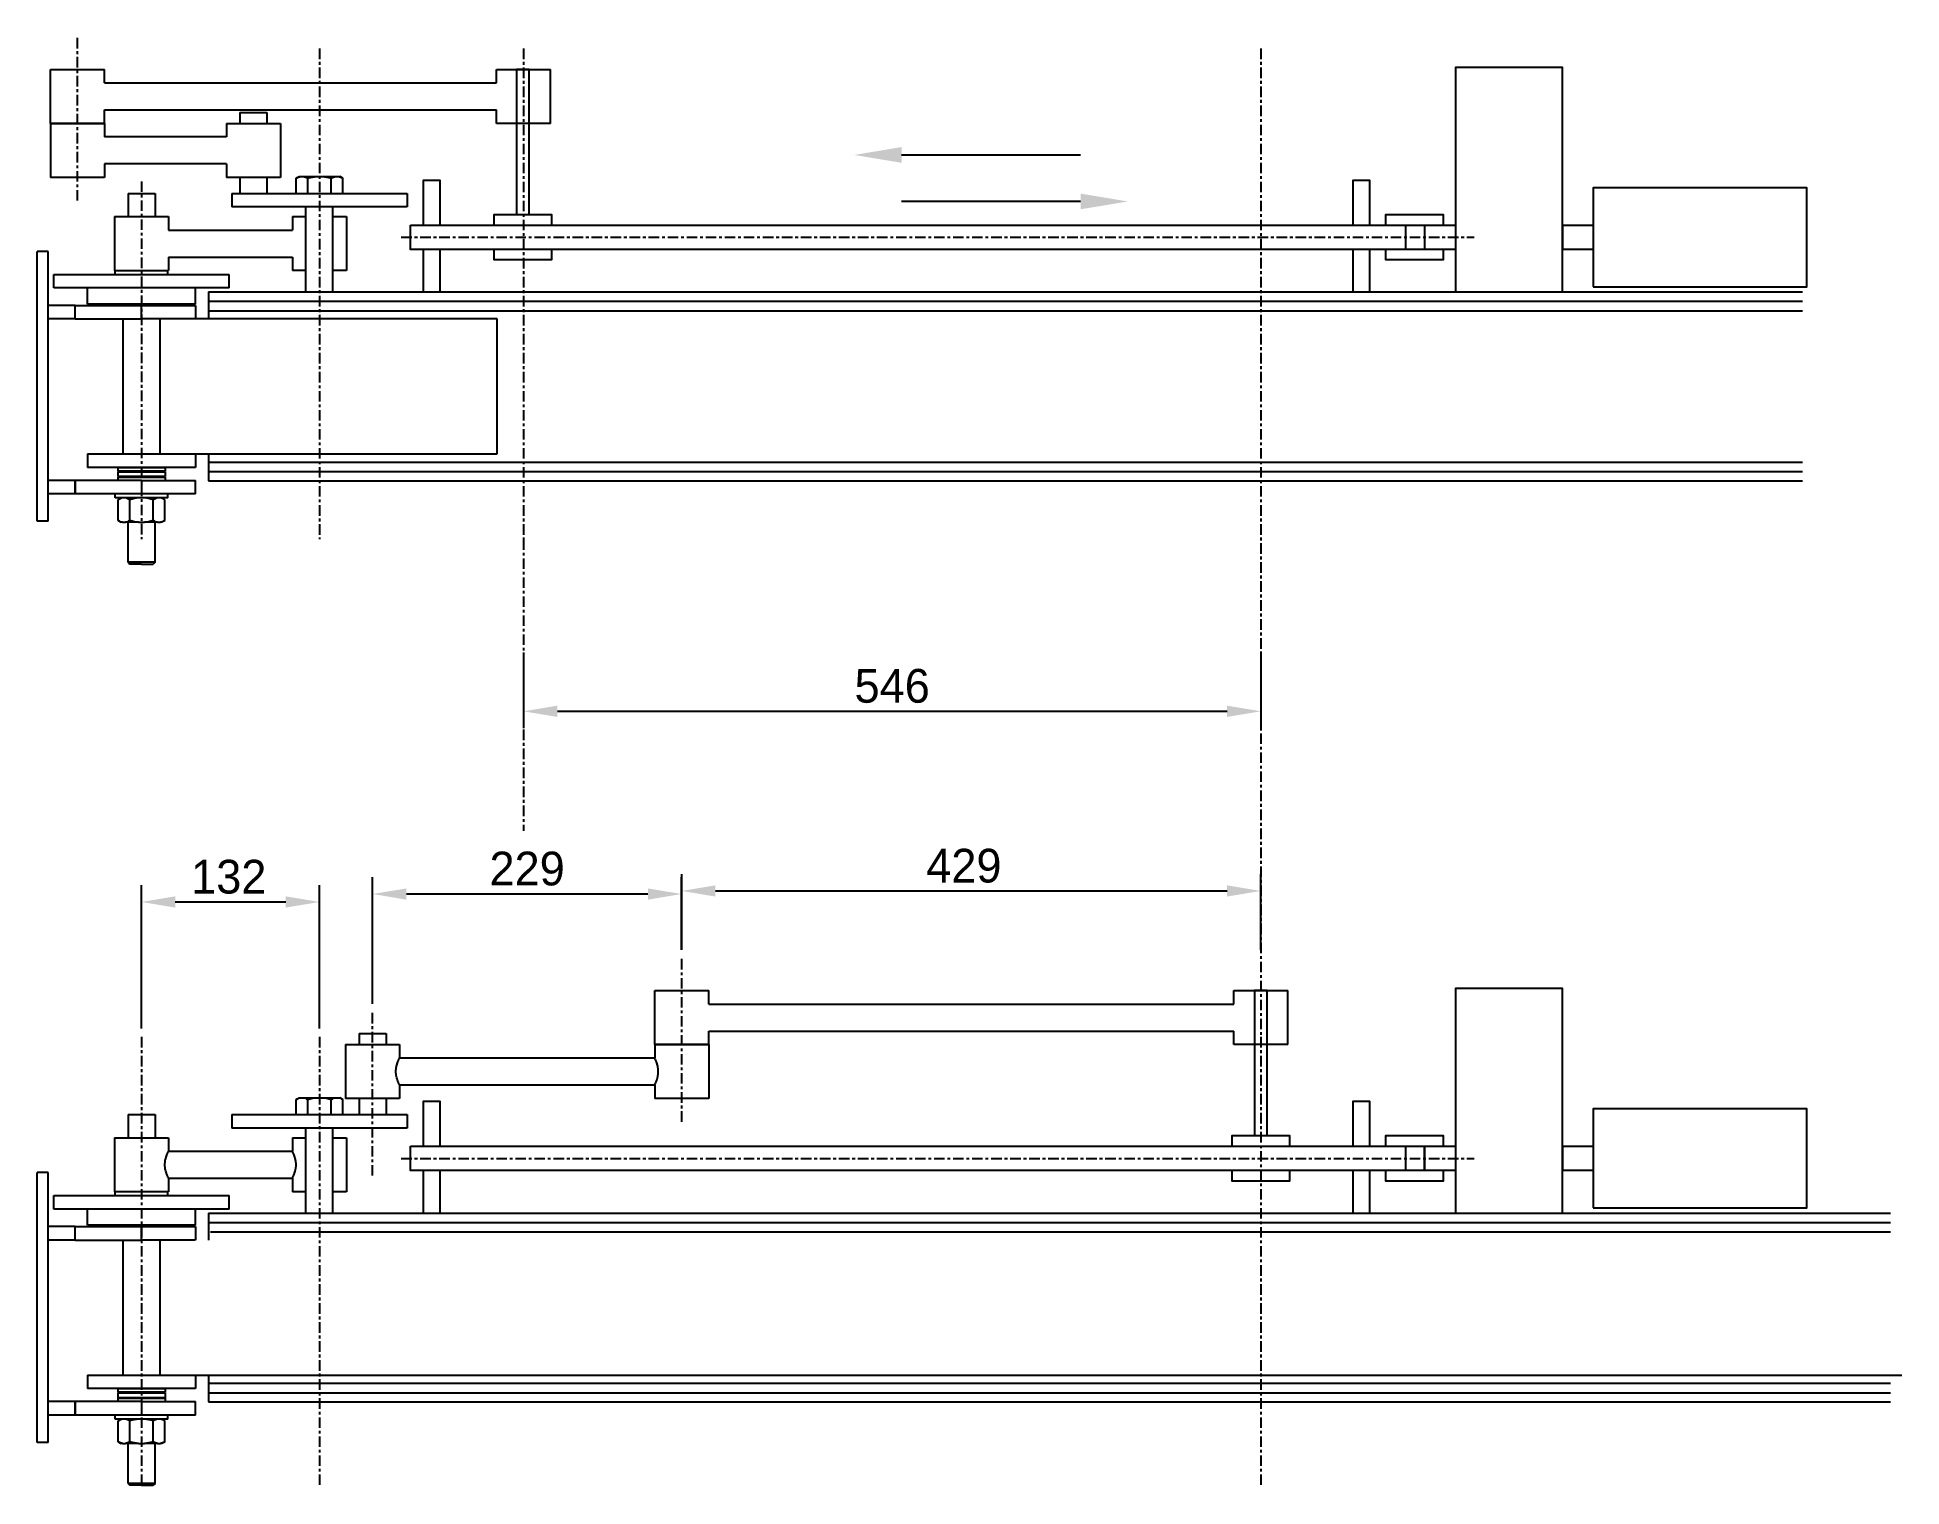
# Model space of a CAD drawing. Extents: x -588 to 793, y -3640 to 3.
# Drawn here: x -588 to 793, y -3640 to -2566 of the extents above; entities outside this region: 3.
import ezdxf

# ---------------------------------------------------------------- set-up
doc = ezdxf.new("R2010")
doc.units = 0
doc.header["$MEASUREMENT"] = 0
doc.linetypes.add('CENTER', pattern=[14.1, 7.8, -2.1, 2.1, -2.1])
doc.layers.get('0').update_dxf_attribs({"linetype": 'CONTINUOUS'})
doc.layers.get('DEFPOINTS').update_dxf_attribs({"linetype": 'CONTINUOUS'})
doc.layers.add('AXIS', color=1, linetype='CENTER')
doc.layers.add('DIMENSION', color=5, linetype='CONTINUOUS')
doc.dimstyles.new('ISO-25', dxfattribs={"dimtxt": 2.5, "dimasz": 2.5, "dimexe": 1.25, "dimexo": 0.625, "dimtad": 1, "dimdec": 4, "dimrnd": 1, "dimdsep": 46, "dimtxsty": 'Standard', "dimcen": 2.5, "dimadec": 0, "dimazin": 0, "dimtfac": 1, "dimtdec": 4, "dimtmove": 0, "dimatfit": 3, "dimfxl": 1, "dimtolj": 1, "dimtzin": 0, "dimarcsym": 0})

msp = doc.modelspace()

# ---------------------------------------------------------------- blocks, each defined once
blk = doc.blocks.new('*D18')
at = {"layer": 'DEFPOINTS', "color": 0}
for p in [(-228.1, -3015.2), (318.1, -3015.2), (318.1, -3065.2)]:
    blk.add_point(p, dxfattribs=at)
at = {"layer": 'DIMENSION', "color": 0, "lineweight": -2}
for p, q in [((-228.1, -3021.5), (-228.1, -3077.7)), ((318.1, -3021.5), (318.1, -3077.7)), ((-203.1, -3065.2), (293.1, -3065.2))]:
    blk.add_line(p, q, dxfattribs=at)
at = {"layer": 'DIMENSION', "color": 0}
for points in [[(-203.1, -3061), (-203.1, -3069.4), (-228.1, -3065.2)], [(293.1, -3069.4), (293.1, -3061), (318.1, -3065.2)]]:
    blk.add_solid(points, dxfattribs=at)
at = {"layer": 'DIMENSION', "color": 0, "insert": (45, -3046.5), "char_height": 25, "attachment_point": 5}
blk.add_mtext('\\A1;546', dxfattribs=at)
blk = doc.blocks.new('*D21')
at = {"layer": 'DEFPOINTS', "color": 0}
for p in [(318.099836, -3198.35204), (-110.964639, -3248.35204), (318.099836, -3248.35204)]:
    blk.add_point(p, dxfattribs=at)
at = {"layer": 'DIMENSION', "color": 0}
for p, q in [((-110.964639, -3242.10204), (-110.964639, -3185.85204)), ((318.099836, -3242.10204), (318.099836, -3185.85204)), ((-85.964639, -3198.35204), (293.099836, -3198.35204))]:
    blk.add_line(p, q, dxfattribs=at)
for points in [[(-85.964639, -3194.185374), (-85.964639, -3202.518707), (-110.964639, -3198.35204)], [(293.099836, -3202.518707), (293.099836, -3194.185374), (318.099836, -3198.35204)]]:
    blk.add_solid(points, dxfattribs=at)
at = {"layer": 'DIMENSION', "color": 0, "linetype": 'Continuous'}
blk.add_text('429', height=25, dxfattribs=at).set_placement((70.234265, -3192.10204))
blk = doc.blocks.new('*D27')
at = {"layer": 'DEFPOINTS', "color": 0}
for p in [(-379.370615, -3206.507684), (-511.22684, -3306.507684), (-379.370615, -3306.507684)]:
    blk.add_point(p, dxfattribs=at)
at = {"layer": 'DIMENSION', "color": 0}
for p, q in [((-511.22684, -3300.257684), (-511.22684, -3194.007684)), ((-379.370615, -3300.257684), (-379.370615, -3194.007684)), ((-486.22684, -3206.507684), (-404.370615, -3206.507684))]:
    blk.add_line(p, q, dxfattribs=at)
for points in [[(-486.22684, -3202.341018), (-486.22684, -3210.674351), (-511.22684, -3206.507684)], [(-404.370615, -3210.674351), (-404.370615, -3202.341018), (-379.370615, -3206.507684)]]:
    blk.add_solid(points, dxfattribs=at)
at = {"layer": 'DIMENSION', "color": 0, "linetype": 'Continuous'}
blk.add_text('132', height=25, dxfattribs=at).set_placement((-474.465394, -3200.257684))
blk = doc.blocks.new('*D30')
at = {"layer": 'DEFPOINTS', "color": 0}
for p in [(-111, -3200.6), (-111, -3248.4), (-340, -3288.4)]:
    blk.add_point(p, dxfattribs=at)
at = {"layer": 'DIMENSION', "color": 0, "lineweight": -2}
for p, q in [((-340, -3282.1), (-340, -3188.1)), ((-111, -3242.1), (-111, -3188.1)), ((-315, -3200.6), (-136, -3200.6))]:
    blk.add_line(p, q, dxfattribs=at)
at = {"layer": 'DIMENSION', "color": 0}
for points in [[(-315, -3196.5), (-315, -3204.8), (-340, -3200.6)], [(-136, -3204.8), (-136, -3196.5), (-111, -3200.6)]]:
    blk.add_solid(points, dxfattribs=at)
at = {"layer": 'DIMENSION', "color": 0, "insert": (-225.5, -3181.9), "char_height": 25, "attachment_point": 5}
blk.add_mtext('\\A1;229', dxfattribs=at)
blk = doc.blocks.new('*D1')
at = {"layer": 'DEFPOINTS', "color": 0}
blk.add_point((0, 0), dxfattribs=at)
blk.add_point((0, 0), dxfattribs=at)
blk.add_point((0, 0), dxfattribs=at)
at = {"layer": 'DIMENSION', "color": 0}
for p, q in [((-2.5, 0), (-5, 0)), ((0, 0.625), (0, 1.25)), ((0, 0.625), (0, 1.25)), ((0, 0), (0, 0)), ((2.5, 0), (7.5, 0))]:
    blk.add_line(p, q, dxfattribs=at)
for points in [[(-2.5, -0.416667), (-2.5, 0.416667), (0, 0)], [(2.5, 0.416667), (2.5, -0.416667), (0, 0)]]:
    blk.add_solid(points, dxfattribs=at)
at = {"layer": 'DIMENSION', "color": 0, "linetype": 'Continuous'}
blk.add_text('0', height=2.5, dxfattribs=at).set_placement((5.625, 0.625))
blk = doc.blocks.new('*D2')
at = {"layer": 'DEFPOINTS', "color": 0}
blk.add_point((0, 0), dxfattribs=at)
blk.add_point((0, 0), dxfattribs=at)
blk.add_point((0, 0), dxfattribs=at)
at = {"layer": 'DIMENSION', "color": 0}
for p, q in [((-2.5, 0), (-5, 0)), ((0, 0.625), (0, 1.25)), ((0, 0.625), (0, 1.25)), ((0, 0), (0, 0)), ((2.5, 0), (7.5, 0))]:
    blk.add_line(p, q, dxfattribs=at)
for points in [[(-2.5, -0.416667), (-2.5, 0.416667), (0, 0)], [(2.5, 0.416667), (2.5, -0.416667), (0, 0)]]:
    blk.add_solid(points, dxfattribs=at)
at = {"layer": 'DIMENSION', "color": 0, "linetype": 'Continuous'}
blk.add_text('0', height=2.5, dxfattribs=at).set_placement((5.625, 0.625))
blk = doc.blocks.new('*D3')
at = {"layer": 'DEFPOINTS', "color": 0}
blk.add_point((0, 0), dxfattribs=at)
blk.add_point((0, 0), dxfattribs=at)
blk.add_point((0, 0), dxfattribs=at)
at = {"layer": 'DIMENSION', "color": 0}
for p, q in [((-2.5, 0), (-5, 0)), ((0, 0.625), (0, 1.25)), ((0, 0.625), (0, 1.25)), ((0, 0), (0, 0)), ((2.5, 0), (7.5, 0))]:
    blk.add_line(p, q, dxfattribs=at)
for points in [[(-2.5, -0.416667), (-2.5, 0.416667), (0, 0)], [(2.5, 0.416667), (2.5, -0.416667), (0, 0)]]:
    blk.add_solid(points, dxfattribs=at)
at = {"layer": 'DIMENSION', "color": 0, "linetype": 'Continuous'}
blk.add_text('0', height=2.5, dxfattribs=at).set_placement((5.625, 0.625))

# ---------------------------------------------------------------- dimensions: what is measured, and where the dimension line sits
at = {"layer": 'DIMENSION'}
for picture in ['*D1', '*D2', '*D3']:
    dim = msp.add_linear_dim(base=(0, 0), p1=(0, 0), p2=(0, 0), dimstyle='ISO-25', dxfattribs=at)
    dim.commit()
    dim.dimension.update_dxf_attribs({"geometry": picture, "text_midpoint": (6.25, 1.875)})
for base, p1, p2, override, picture, middle in [((318.099836, -3065.208221), (-228.076229, -3015.208221), (318.099836, -3015.208221), {"dimscale": 10, "dimlfac": 1, "dimsah": 1, "dimtolj": 1}, '*D18', (45.011803, -3046.458221)), ((-379.370615, -3206.507684), (-511.22684, -3306.507684), (-379.370615, -3306.507684), {"dimscale": 10, "dimlfac": 1, "dimsah": 1, "dimtolj": 1}, '*D27', (-445.298727, -3187.757684)), ((-110.964639, -3200.616895), (-340.029114, -3288.35204), (-110.964639, -3248.35204), {"dimscale": 10, "dimsah": 1}, '*D30', (-225.496877, -3181.866895)), ((318.099836, -3198.35204), (-110.964639, -3248.35204), (318.099836, -3248.35204), {"dimscale": 10, "dimlfac": 1, "dimsah": 1, "dimtolj": 1}, '*D21', (103.567599, -3179.60204))]:
    dim = msp.add_linear_dim(base=base, p1=p1, p2=p2, dimstyle='ISO-25', override=override, dxfattribs=at)
    dim.commit()
    dim.dimension.update_dxf_attribs({"geometry": picture, "text_midpoint": middle})

# ---------------------------------------------------------------- linework, layer by layer
for p, q in [((-578.597419, -2589.425638), (-538.597419, -2589.425638)), ((-578.597419, -2629.425638), (-578.597419, -2589.425638)), ((-538.597419, -2599.425638), (-538.597419, -2589.425638)), ((-248.076229, -2589.425638), (-208.076229, -2589.425638)), ((-248.076229, -2599.426567), (-248.076229, -2589.425638)), ((-208.076229, -2629.425638), (-208.076229, -2589.425638)), ((-538.597419, -2599.425638), (-248.076229, -2599.425638)), ((-538.597419, -2629.425638), (-538.597419, -2619.425638)), ((-538.597419, -2619.425638), (-248.076229, -2619.425638)), ((-438.287532, -2621.390357), (-428.287532, -2621.390357)), ((-438.287532, -2621.390357), (-438.287532, -2629.425638)), ((-428.287532, -2621.390357), (-418.287532, -2621.390357)), ((-418.287532, -2621.390357), (-418.287532, -2629.425638)), ((-248.076229, -2629.425638), (-248.076229, -2619.425638)), ((-558.597419, -2629.425638), (-578.597419, -2629.425638)), ((-578.597419, -2629.425638), (-558.597419, -2629.425638)), ((-578.597419, -2629.425638), (-578.597419, -2669.425638)), ((-538.597419, -2629.425638), (-558.597419, -2629.425638)), ((-558.597419, -2629.425638), (-538.597419, -2629.425638)), ((-538.597419, -2629.425638), (-538.597419, -2639.425638)), ((-448.287532, -2629.425638), (-428.287532, -2629.425638)), ((-448.287532, -2629.425638), (-448.287532, -2639.425638)), ((-428.287532, -2629.425638), (-408.287532, -2629.425638)), ((-408.287532, -2629.425638), (-408.287532, -2669.425638)), ((-228.076229, -2629.425638), (-248.076229, -2629.425638)), ((-208.076229, -2629.425638), (-228.076229, -2629.425638)), ((-448.287532, -2639.425638), (-538.597419, -2639.425638)), ((-538.597419, -2659.425638), (-538.597419, -2669.425638)), ((-448.287532, -2659.425638), (-538.597419, -2659.425638)), ((-448.287532, -2659.425638), (-448.287532, -2669.425638)), ((-538.597419, -2669.425638), (-578.597419, -2669.425638)), ((-408.287532, -2669.425638), (-448.287532, -2669.425638)), ((-438.287532, -2669.425638), (-438.287532, -2681.390357)), ((-418.287532, -2669.425638), (-418.287532, -2681.390357)), ((-396.691123, -2681.390357), (-396.691123, -2670.143229)), ((-396.690654, -2670.143229), (-394.520613, -2668.890356)), ((-396.690654, -2670.143229), (-395.796773, -2669.669209)), ((-395.796773, -2669.669209), (-394.977189, -2669.315604)), ((-394.977189, -2669.315604), (-394.208953, -2669.062793)), ((-394.520613, -2668.890356), (-393.4242, -2668.890356)), ((-394.208953, -2669.062793), (-393.475767, -2668.898878)), ((-393.475767, -2668.898878), (-393.4242, -2668.890356)), ((-393.424166, -2668.890357), (-391.297826, -2668.890357)), ((-391.297855, -2668.890356), (-391.246152, -2668.898878)), ((-391.297855, -2668.890356), (-381.496973, -2668.890357)), ((-391.246152, -2668.898878), (-390.513197, -2669.062792)), ((-390.513197, -2669.062792), (-389.745474, -2669.315603)), ((-389.745474, -2669.315603), (-388.924978, -2669.669207)), ((-388.924978, -2669.669207), (-388.030634, -2670.143229)), ((-388.030869, -2681.390357), (-388.030869, -2670.143229)), ((-388.030634, -2670.143229), (-386.242422, -2669.669211)), ((-386.242422, -2669.669211), (-384.602342, -2669.315606)), ((-384.602342, -2669.315606), (-383.066385, -2669.062794)), ((-383.066385, -2669.062794), (-381.600242, -2668.898879)), ((-381.600242, -2668.898879), (-381.496973, -2668.890357)), ((-381.496968, -2668.890357), (-377.244262, -2668.890357)), ((-377.244257, -2668.890357), (-367.443374, -2668.890356)), ((-377.244257, -2668.890357), (-377.140987, -2668.898879)), ((-377.140987, -2668.898879), (-375.674847, -2669.062794)), ((-375.674847, -2669.062794), (-374.138887, -2669.315606)), ((-374.138887, -2669.315606), (-372.498808, -2669.669211)), ((-372.498808, -2669.669211), (-370.710596, -2670.143229)), ((-370.710596, -2670.143229), (-369.816251, -2669.669207)), ((-370.710361, -2681.390357), (-370.710361, -2670.143229)), ((-369.816251, -2669.669207), (-368.995755, -2669.315603)), ((-368.995755, -2669.315603), (-368.228034, -2669.062792)), ((-368.228034, -2669.062792), (-367.495077, -2668.898878)), ((-367.495077, -2668.898878), (-367.443374, -2668.890356)), ((-367.443404, -2668.890357), (-365.317064, -2668.890357)), ((-365.31703, -2668.890356), (-365.265462, -2668.898878)), ((-365.31703, -2668.890356), (-364.220617, -2668.890356)), ((-365.265462, -2668.898878), (-364.532278, -2669.062792)), ((-364.532278, -2669.062792), (-363.764041, -2669.315604)), ((-362.050576, -2670.143229), (-364.220617, -2668.890356)), ((-363.764041, -2669.315604), (-362.944457, -2669.669209)), ((-362.944457, -2669.669209), (-362.050576, -2670.143229)), ((-362.050107, -2681.390357), (-362.050107, -2670.143229)), ((-521.22684, -2681.390357), (-511.22684, -2681.390357)), ((-521.22684, -2681.390357), (-521.22684, -2698.556052)), ((-511.22684, -2681.390357), (-501.22684, -2681.390357)), ((-501.22684, -2681.390357), (-501.22684, -2698.556052)), ((-444.370615, -2681.390357), (-379.370615, -2681.390357)), ((-444.370615, -2681.390357), (-444.370615, -2691.390357)), ((-314.370615, -2691.390357), (-444.370615, -2691.390357)), ((-389.370615, -2754.390357), (-389.370615, -2691.390357)), ((-379.370615, -2681.390357), (-314.370615, -2681.390357)), ((-369.370615, -2754.390357), (-369.370615, -2691.390357)), ((-314.370615, -2681.390357), (-314.370615, -2691.390357)), ((-531.22684, -2698.556052), (-491.22684, -2698.556052)), ((-531.22684, -2698.556052), (-531.22684, -2738.556052)), ((-491.22684, -2698.556052), (-491.22684, -2708.556052)), ((-399.370615, -2698.556052), (-389.370615, -2698.556052)), ((-399.370615, -2698.556052), (-399.370615, -2708.556052)), ((-369.370615, -2698.556052), (-359.370615, -2698.556052)), ((-359.370615, -2698.556052), (-359.370615, -2738.556052)), ((425.325724, -2704.769202), (425.325724, -2722.866343)), ((439.452224, -2704.769202), (439.452224, -2722.866343)), ((541.574611, -2704.769202), (541.574611, -2722.866343)), ((-491.22684, -2708.556052), (-399.370615, -2708.556052)), ((-588.461061, -2924.390357), (-588.461061, -2724.390357)), ((-580.461061, -2724.390357), (-588.461061, -2724.390357)), ((-580.461061, -2924.390357), (-580.461061, -2724.390357)), ((-491.22684, -2728.556052), (-491.22684, -2738.556052)), ((-491.22684, -2728.556052), (-399.370615, -2728.556052)), ((-399.370615, -2728.556052), (-399.370615, -2738.556052)), ((-576.22684, -2741.390357), (-446.22684, -2741.390357)), ((-576.22684, -2751.390357), (-576.22684, -2741.390357)), ((-530.72684, -2738.556052), (-531.22684, -2738.556052)), ((-530.72684, -2738.390357), (-511.22684, -2738.390357)), ((-530.72684, -2741.390357), (-530.72684, -2738.390357)), ((-511.22684, -2738.390357), (-491.72684, -2738.390357)), ((-491.72684, -2741.390357), (-491.72684, -2738.390357)), ((-491.22684, -2738.556052), (-491.72684, -2738.556052)), ((-446.22684, -2751.390357), (-446.22684, -2741.390357)), ((-389.370615, -2738.556052), (-399.370615, -2738.556052)), ((-359.370615, -2738.556052), (-369.370615, -2738.556052)), ((-511.22684, -2751.390357), (-576.22684, -2751.390357)), ((-551.22684, -2763.390357), (-551.22684, -2751.390357)), ((-446.22684, -2751.390357), (-511.22684, -2751.390357)), ((-471.22684, -2763.390357), (-471.22684, -2751.390357)), ((-461.483308, -2754.390357), (-461.483308, -2761.290357)), ((-461.483308, -2754.390357), (719.645495, -2754.390357)), ((-461.483308, -2761.290357), (-461.483308, -2768.290357)), ((-461.483308, -2761.290357), (719.645495, -2761.290357)), ((-580.461061, -2774.390357), (-580.461061, -2764.390357)), ((-560.461061, -2764.390357), (-580.461061, -2764.390357)), ((-560.461061, -2774.390357), (-580.461061, -2774.390357)), ((-560.461061, -2774.390357), (-560.461061, -2764.390357)), ((-560.461061, -2764.390357), (-511.22684, -2764.390357)), ((-560.461061, -2774.390357), (-560.461061, -2764.390357)), ((-560.461061, -2774.390357), (-511.22684, -2774.390357)), ((-511.22684, -2763.390357), (-551.22684, -2763.390357)), ((-524.82684, -2874.390357), (-524.82684, -2774.390357)), ((-471.22684, -2763.390357), (-511.22684, -2763.390357)), ((-511.22684, -2774.390357), (-511.22684, -2764.390357)), ((-511.22684, -2764.390357), (-471.22684, -2764.390357)), ((-471.432398, -2774.390357), (-511.22684, -2774.390357)), ((-497.665135, -2774.390357), (-497.665135, -2874.390357)), ((-379.370615, -2774.390357), (-471.432398, -2774.390357)), ((-471.22684, -2764.390357), (-471.22684, -2774.390357)), ((-461.483308, -2768.290357), (-379.370615, -2768.290357)), ((-461.483308, -2768.290357), (-461.483308, -2774.390357)), ((-379.370615, -2768.290357), (719.645495, -2768.290357)), ((-247.665135, -2774.390357), (-379.370615, -2774.390357)), ((-247.665135, -2874.390357), (-247.665135, -2774.390357)), ((-551.22684, -2874.390357), (-511.22684, -2874.390357)), ((-551.22684, -2874.390357), (-551.22684, -2884.390357)), ((-471.22684, -2884.390357), (-551.22684, -2884.390357)), ((-511.22684, -2884.690357), (-528.72684, -2884.690357)), ((-528.72684, -2884.690357), (-528.72684, -2887.140357)), ((-511.22684, -2887.140357), (-528.72684, -2887.140357)), ((-527.22684, -2887.140357), (-527.22684, -2887.590357)), ((-511.22684, -2874.390357), (-471.431216, -2874.390357)), ((-493.72684, -2884.690357), (-511.22684, -2884.690357)), ((-493.72684, -2887.140357), (-511.22684, -2887.140357)), ((-495.22684, -2887.140357), (-495.22684, -2887.590357)), ((-493.72684, -2884.690357), (-493.72684, -2887.140357)), ((-471.431216, -2874.390357), (-247.665135, -2874.390357)), ((-471.22684, -2874.390357), (-471.22684, -2884.390357)), ((-461.483308, -2874.390357), (-461.483308, -2880.490357)), ((-461.483308, -2880.490357), (-461.483308, -2887.490357)), ((-461.483308, -2880.490357), (719.645495, -2880.490357)), ((-580.461061, -2904.090357), (-580.461061, -2894.090357)), ((-560.461061, -2894.090357), (-580.461061, -2894.090357)), ((-560.461061, -2894.090357), (-560.461061, -2904.090357)), ((-511.22684, -2894.090357), (-560.461061, -2894.090357)), ((-560.461061, -2904.090357), (-560.461061, -2894.090357)), ((-528.72684, -2887.590357), (-493.72684, -2887.590357)), ((-528.72684, -2887.590357), (-528.72684, -2891.190357)), ((-511.22684, -2891.190357), (-528.72684, -2891.190357)), ((-528.72684, -2891.640357), (-493.72684, -2891.640357)), ((-528.72684, -2891.640357), (-528.72684, -2894.090357)), ((-527.22684, -2891.190357), (-527.22684, -2891.640357)), ((-493.72684, -2891.190357), (-511.22684, -2891.190357)), ((-511.22684, -2894.090357), (-511.22684, -2904.090357)), ((-511.22684, -2894.090357), (-471.22684, -2894.090357)), ((-495.22684, -2891.190357), (-495.22684, -2891.640357)), ((-493.72684, -2887.590357), (-493.72684, -2891.190357)), ((-493.72684, -2891.640357), (-493.72684, -2894.090357)), ((-471.22684, -2904.090357), (-471.22684, -2894.090357)), ((-461.483308, -2887.490357), (-461.483308, -2894.390357)), ((-461.483308, -2887.490357), (719.645495, -2887.490357)), ((-461.483308, -2894.390357), (719.645495, -2894.390357)), ((-560.461061, -2904.090357), (-580.461061, -2904.090357)), ((-511.22684, -2904.090357), (-560.461061, -2904.090357)), ((-530.72684, -2907.090357), (-530.72684, -2904.090357)), ((-511.22684, -2907.090357), (-530.72684, -2907.090357)), ((-528.547348, -2908.343229), (-526.37684, -2907.090357)), ((-527.653104, -2907.869195), (-528.547348, -2908.343229)), ((-528.547348, -2923.837484), (-528.547348, -2908.343229)), ((-526.833007, -2907.515583), (-527.653104, -2907.869195)), ((-526.06504, -2907.262769), (-526.833007, -2907.515583)), ((-525.331916, -2907.098878), (-526.06504, -2907.262769)), ((-525.280265, -2907.090357), (-525.331916, -2907.098878)), ((-523.102541, -2907.098876), (-523.154177, -2907.090357)), ((-522.369431, -2907.262761), (-523.102541, -2907.098876)), ((-521.601482, -2907.515565), (-522.369431, -2907.262761)), ((-520.781406, -2907.869162), (-521.601482, -2907.515565)), ((-519.887231, -2908.343156), (-520.781406, -2907.869162)), ((-519.887097, -2908.343233), (-519.887231, -2908.343156)), ((-518.098809, -2907.869243), (-519.887106, -2908.343233)), ((-519.887097, -2923.837481), (-519.887097, -2908.343233)), ((-516.458633, -2907.515625), (-518.098809, -2907.869243)), ((-514.922715, -2907.262803), (-516.458633, -2907.515625)), ((-513.456489, -2907.098883), (-514.922715, -2907.262803)), ((-513.353214, -2907.090359), (-513.456489, -2907.098883)), ((-471.22684, -2904.090357), (-511.22684, -2904.090357)), ((-491.72684, -2907.090357), (-511.22684, -2907.090357)), ((-508.997193, -2907.098883), (-509.100466, -2907.090359)), ((-507.530963, -2907.262804), (-508.997193, -2907.098883)), ((-505.995047, -2907.515625), (-507.530963, -2907.262804)), ((-504.354871, -2907.869243), (-505.995047, -2907.515625)), ((-502.566574, -2908.343233), (-504.354871, -2907.869243)), ((-502.566448, -2908.343155), (-502.566583, -2908.343233)), ((-502.566583, -2923.837481), (-502.566583, -2908.343233)), ((-501.672274, -2907.869162), (-502.566448, -2908.343155)), ((-500.852198, -2907.515565), (-501.672274, -2907.869162)), ((-500.084248, -2907.26276), (-500.852198, -2907.515565)), ((-499.35114, -2907.098876), (-500.084248, -2907.26276)), ((-499.299503, -2907.090357), (-499.35114, -2907.098876)), ((-497.121764, -2907.098878), (-497.173415, -2907.090357)), ((-496.388639, -2907.262769), (-497.121764, -2907.098878)), ((-495.620673, -2907.515583), (-496.388639, -2907.262769)), ((-493.906332, -2908.343229), (-496.07684, -2907.090357)), ((-494.800576, -2907.869195), (-495.620673, -2907.515583)), ((-493.906332, -2908.343229), (-494.800576, -2907.869195)), ((-493.906332, -2923.837484), (-493.906332, -2908.343229)), ((-491.72684, -2907.090357), (-491.72684, -2904.090357)), ((-580.461061, -2924.390357), (-588.461061, -2924.390357)), ((-527.653104, -2924.311519), (-528.547348, -2923.837484)), ((-528.547348, -2923.837484), (-526.37684, -2925.090357)), ((-526.833007, -2924.665131), (-527.653104, -2924.311519)), ((-526.06504, -2924.917945), (-526.833007, -2924.665131)), ((-525.280334, -2925.090357), (-526.37684, -2925.090357)), ((-525.331916, -2925.081835), (-526.06504, -2924.917945)), ((-525.280265, -2925.090357), (-525.331916, -2925.081835)), ((-525.280265, -2925.090357), (-523.154177, -2925.090357)), ((-513.353219, -2925.090357), (-523.154235, -2925.090357)), ((-523.102541, -2925.081838), (-523.154177, -2925.090357)), ((-522.369431, -2924.917953), (-523.102541, -2925.081838)), ((-521.601482, -2924.665148), (-522.369431, -2924.917953)), ((-520.781406, -2924.311552), (-521.601482, -2924.665148)), ((-521.22684, -2954.737357), (-521.22684, -2925.090357)), ((-519.887231, -2923.837558), (-520.781406, -2924.311552)), ((-519.887097, -2923.837481), (-519.887231, -2923.837558)), ((-518.098809, -2924.31147), (-519.887106, -2923.837481)), ((-516.458633, -2924.665089), (-518.098809, -2924.31147)), ((-514.922715, -2924.91791), (-516.458633, -2924.665089)), ((-513.456489, -2925.081831), (-514.922715, -2924.91791)), ((-513.353214, -2925.090355), (-513.456489, -2925.081831)), ((-513.353214, -2925.090357), (-509.100466, -2925.090357)), ((-508.997193, -2925.081831), (-509.100466, -2925.090355)), ((-499.299445, -2925.090357), (-509.100461, -2925.090357)), ((-507.530963, -2924.91791), (-508.997193, -2925.081831)), ((-505.995047, -2924.665089), (-507.530963, -2924.91791)), ((-504.354871, -2924.31147), (-505.995047, -2924.665089)), ((-502.566574, -2923.837481), (-504.354871, -2924.31147)), ((-502.566448, -2923.837559), (-502.566583, -2923.837481)), ((-501.672274, -2924.311552), (-502.566448, -2923.837559)), ((-500.852198, -2924.665148), (-501.672274, -2924.311552)), ((-501.22684, -2954.737357), (-501.22684, -2925.090357)), ((-500.084248, -2924.917953), (-500.852198, -2924.665148)), ((-499.35114, -2925.081838), (-500.084248, -2924.917953)), ((-499.299503, -2925.090357), (-499.35114, -2925.081838)), ((-499.299503, -2925.090357), (-497.173415, -2925.090357)), ((-497.121764, -2925.081836), (-497.173415, -2925.090357)), ((-496.07684, -2925.090357), (-497.173346, -2925.090357)), ((-496.388639, -2924.917945), (-497.121764, -2925.081836)), ((-495.620673, -2924.665131), (-496.388639, -2924.917945)), ((-493.906332, -2923.837484), (-496.07684, -2925.090357)), ((-494.800576, -2924.311519), (-495.620673, -2924.665131)), ((-493.906332, -2923.837484), (-494.800576, -2924.311519)), ((-511.22684, -2954.737357), (-521.22684, -2954.737357)), ((-521.22684, -2954.737357), (-519.87384, -2956.090357)), ((-511.22684, -2956.090357), (-519.87384, -2956.090357)), ((-501.22684, -2954.737357), (-511.22684, -2954.737357)), ((-511.22684, -2956.090357), (-502.57984, -2956.090357)), ((-501.22684, -2954.737357), (-502.57984, -2956.090357)), ((-130.964639, -3312.159479), (-130.964639, -3272.159479)), ((-130.964639, -3272.159479), (-90.964639, -3272.159479)), ((-90.964639, -3282.159479), (-90.964639, -3272.159479)), ((298.099836, -3282.159983), (298.099836, -3272.159479)), ((298.099836, -3272.159479), (338.099836, -3272.159479)), ((338.099836, -3312.159479), (338.099836, -3272.159479)), ((-90.964639, -3282.159479), (298.099836, -3282.159479)), ((298.099836, -3282.209138), (298.099836, -3282.207632)), ((-360.029114, -3312.159479), (-360.029114, -3352.159479)), ((-360.029114, -3312.159479), (-320.029114, -3312.159479)), ((-350.029114, -3304.124197), (-350.029114, -3312.159479)), ((-350.029114, -3304.124197), (-340.029114, -3304.124197)), ((-340.029114, -3304.124197), (-330.029114, -3304.124197)), ((-330.029114, -3304.124197), (-330.029114, -3312.159479)), ((-320.029114, -3312.159479), (-320.029114, -3322.159479)), ((-110.964639, -3312.159479), (-130.964639, -3312.159479)), ((-130.964639, -3312.159479), (-130.964639, -3322.159479)), ((-130.964639, -3312.159479), (-90.964639, -3312.159479)), ((-90.964639, -3312.159479), (-110.964639, -3312.159479)), ((-90.964639, -3302.159479), (298.099836, -3302.159479)), ((-90.964639, -3312.159479), (-90.964639, -3302.159479)), ((-90.964639, -3312.159479), (-90.964639, -3352.159479)), ((298.099836, -3301.968838), (298.099836, -3301.967332)), ((298.099836, -3312.159479), (298.099836, -3302.159479)), ((318.099836, -3312.159479), (298.099836, -3312.159479)), ((338.099836, -3312.159479), (318.099836, -3312.159479)), ((-322.598861, -3330.208576), (-322.467042, -3329.256632)), ((-322.467042, -3329.256632), (-322.390663, -3328.825793)), ((-322.390663, -3328.825793), (-322.290777, -3328.332645)), ((-322.290777, -3328.332645), (-322.078547, -3327.445511)), ((-322.078547, -3327.445511), (-322.062671, -3327.385376)), ((-322.062671, -3327.385376), (-321.856814, -3326.661081)), ((-321.856814, -3326.661081), (-321.839392, -3326.603777)), ((-321.839392, -3326.603777), (-321.583369, -3325.815548)), ((-321.583369, -3325.815548), (-321.551554, -3325.723622)), ((-321.551554, -3325.723622), (-321.320822, -3325.088414)), ((-321.320822, -3325.088414), (-321.061928, -3324.429377)), ((-321.061928, -3324.429377), (-320.890357, -3324.017408)), ((-320.890357, -3324.017408), (-320.816285, -3323.844784)), ((-320.816285, -3323.844784), (-320.592573, -3323.340267)), ((-320.592573, -3323.340267), (-320.41347, -3322.952102)), ((-320.41347, -3322.952102), (-320.398723, -3322.920684)), ((-320.398723, -3322.920684), (-320.241079, -3322.590076)), ((-320.241079, -3322.590076), (-320.125406, -3322.353531)), ((-320.125406, -3322.353531), (-320.124467, -3322.351626)), ((-320.124467, -3322.351626), (-320.053192, -3322.207632)), ((-320.053192, -3322.207632), (-320.029114, -3322.159479)), ((-320.029114, -3322.159479), (-130.964639, -3322.159479)), ((-130.940606, -3322.207673), (-130.964639, -3322.159479)), ((-130.869272, -3322.35159), (-130.940606, -3322.207673)), ((-130.868333, -3322.353496), (-130.869272, -3322.35159)), ((-130.752863, -3322.590289), (-130.868333, -3322.353496)), ((-130.595112, -3322.920779), (-130.752863, -3322.590289)), ((-130.58034, -3322.952184), (-130.595112, -3322.920779)), ((-130.401167, -3323.340224), (-130.58034, -3322.952184)), ((-130.177515, -3323.844797), (-130.401167, -3323.340224)), ((-130.103416, -3324.017482), (-130.177515, -3323.844797)), ((-129.931834, -3324.429385), (-130.103416, -3324.017482)), ((-129.672926, -3325.088406), (-129.931834, -3324.429385)), ((-129.442227, -3325.723543), (-129.672926, -3325.088406)), ((-129.41037, -3325.815584), (-129.442227, -3325.723543)), ((-129.154356, -3326.603772), (-129.41037, -3325.815584)), ((-129.136936, -3326.661078), (-129.154356, -3326.603772)), ((-128.931066, -3327.385393), (-129.136936, -3326.661078)), ((-128.915183, -3327.445527), (-128.931066, -3327.385393)), ((-128.702896, -3328.332643), (-128.915183, -3327.445527)), ((-128.603051, -3328.825835), (-128.702896, -3328.332643)), ((-128.526714, -3329.256634), (-128.603051, -3328.825835)), ((-128.394735, -3330.208531), (-128.526714, -3329.256634)), ((-322.708606, -3332.159507), (-322.680781, -3331.179308)), ((-322.680781, -3333.13965), (-322.708606, -3332.15945)), ((-322.680781, -3331.179308), (-322.598861, -3330.208576)), ((-322.598861, -3334.110382), (-322.680781, -3333.13965)), ((-322.467042, -3335.062325), (-322.598861, -3334.110382)), ((-322.390663, -3335.493168), (-322.467042, -3335.062325)), ((-322.290777, -3335.986313), (-322.390663, -3335.493168)), ((-322.078547, -3336.873446), (-322.290777, -3335.986313)), ((-322.062673, -3336.933576), (-322.078547, -3336.873446)), ((-321.856814, -3337.657877), (-322.062673, -3336.933576)), ((-321.839392, -3337.71518), (-321.856814, -3337.657877)), ((-321.583369, -3338.50341), (-321.839392, -3337.71518)), ((-321.551554, -3338.595335), (-321.583369, -3338.50341)), ((-321.320821, -3339.230544), (-321.551554, -3338.595335)), ((-321.061929, -3339.889581), (-321.320821, -3339.230544)), ((-320.890363, -3340.301542), (-321.061929, -3339.889581)), ((-320.816288, -3340.474173), (-320.890363, -3340.301542)), ((-320.592557, -3340.97869), (-320.816288, -3340.474173)), ((-320.413409, -3341.366861), (-320.592557, -3340.97869)), ((-320.398665, -3341.398274), (-320.413409, -3341.366861)), ((-320.24108, -3341.728882), (-320.398665, -3341.398274)), ((-320.125438, -3341.965427), (-320.24108, -3341.728882)), ((-320.124498, -3341.967332), (-320.125438, -3341.965427)), ((-320.053183, -3342.111326), (-320.124498, -3341.967332)), ((-320.029114, -3342.159479), (-320.053183, -3342.111326)), ((-320.029114, -3342.159479), (-320.029114, -3352.159479)), ((-320.029114, -3342.159479), (-130.964639, -3342.159479)), ((-130.964639, -3342.159479), (-130.940606, -3342.111284)), ((-130.964639, -3342.159479), (-130.964639, -3352.159479)), ((-130.940606, -3342.111284), (-130.869272, -3341.967368)), ((-130.869272, -3341.967368), (-130.868333, -3341.965461)), ((-130.868333, -3341.965461), (-130.752863, -3341.728668)), ((-130.752863, -3341.728668), (-130.595112, -3341.398178)), ((-130.595112, -3341.398178), (-130.58034, -3341.366774)), ((-130.58034, -3341.366774), (-130.401167, -3340.978734)), ((-130.401167, -3340.978734), (-130.177515, -3340.474161)), ((-130.177515, -3340.474161), (-130.103416, -3340.301475)), ((-130.103416, -3340.301475), (-129.931834, -3339.889572)), ((-129.931834, -3339.889572), (-129.672926, -3339.230552)), ((-129.672926, -3339.230552), (-129.442227, -3338.595414)), ((-129.442227, -3338.595414), (-129.41037, -3338.503374)), ((-129.41037, -3338.503374), (-129.154356, -3337.715186)), ((-129.154356, -3337.715186), (-129.136936, -3337.65788)), ((-129.136936, -3337.65788), (-128.931066, -3336.933565)), ((-128.931066, -3336.933565), (-128.915183, -3336.87343)), ((-128.915183, -3336.87343), (-128.702896, -3335.986314)), ((-128.702896, -3335.986314), (-128.603051, -3335.493122)), ((-128.603051, -3335.493122), (-128.526714, -3335.062324)), ((-128.526714, -3335.062324), (-128.394735, -3334.110426)), ((-128.312894, -3331.179244), (-128.394735, -3330.208531)), ((-128.394735, -3334.110426), (-128.312894, -3333.139713)), ((-128.285147, -3332.159507), (-128.312894, -3331.179244)), ((-128.312894, -3333.139713), (-128.285147, -3332.15945)), ((-396.691123, -3364.124197), (-396.691123, -3352.87707)), ((-396.690654, -3352.87707), (-394.520613, -3351.624196)), ((-396.690654, -3352.87707), (-395.796773, -3352.403049)), ((-395.796773, -3352.403049), (-394.977189, -3352.049444)), ((-394.977189, -3352.049444), (-394.208953, -3351.796633)), ((-394.520613, -3351.624196), (-393.4242, -3351.624196)), ((-394.208953, -3351.796633), (-393.475767, -3351.632718)), ((-393.475767, -3351.632718), (-393.4242, -3351.624196)), ((-393.424166, -3351.624197), (-391.297826, -3351.624197)), ((-391.297855, -3351.624196), (-381.496973, -3351.624197)), ((-391.297855, -3351.624196), (-391.246152, -3351.632718)), ((-391.246152, -3351.632718), (-390.513197, -3351.796632)), ((-390.513197, -3351.796632), (-389.745475, -3352.049443)), ((-389.745475, -3352.049443), (-388.924978, -3352.403048)), ((-388.924978, -3352.403048), (-388.030634, -3352.87707)), ((-388.030869, -3364.124197), (-388.030869, -3352.87707)), ((-388.030634, -3352.87707), (-386.242422, -3352.403052)), ((-386.242422, -3352.403052), (-384.602343, -3352.049446)), ((-384.602343, -3352.049446), (-383.066385, -3351.796634)), ((-383.066385, -3351.796634), (-381.600242, -3351.632719)), ((-381.600242, -3351.632719), (-381.496973, -3351.624197)), ((-381.496968, -3351.624197), (-377.244262, -3351.624197)), ((-377.244257, -3351.624197), (-367.443375, -3351.624196)), ((-377.244257, -3351.624197), (-377.140987, -3351.632719)), ((-377.140987, -3351.632719), (-375.674847, -3351.796634)), ((-375.674847, -3351.796634), (-374.138888, -3352.049446)), ((-374.138888, -3352.049446), (-372.498808, -3352.403052)), ((-372.498808, -3352.403052), (-370.710596, -3352.87707)), ((-370.710596, -3352.87707), (-369.816252, -3352.403048)), ((-370.710361, -3364.124197), (-370.710361, -3352.87707)), ((-369.816252, -3352.403048), (-368.995756, -3352.049443)), ((-368.995756, -3352.049443), (-368.228034, -3351.796632)), ((-368.228034, -3351.796632), (-367.495077, -3351.632718)), ((-367.495077, -3351.632718), (-367.443375, -3351.624196)), ((-367.443404, -3351.624197), (-365.317064, -3351.624197)), ((-365.31703, -3351.624196), (-364.220617, -3351.624196)), ((-365.31703, -3351.624196), (-365.265463, -3351.632718)), ((-365.265463, -3351.632718), (-364.532278, -3351.796633)), ((-364.532278, -3351.796633), (-363.764041, -3352.049444)), ((-362.050576, -3352.87707), (-364.220617, -3351.624196)), ((-363.764041, -3352.049444), (-362.944457, -3352.403049)), ((-362.944457, -3352.403049), (-362.050576, -3352.87707)), ((-362.050107, -3364.124197), (-362.050107, -3352.87707)), ((-340.029114, -3352.159479), (-360.029114, -3352.159479)), ((-350.029114, -3352.159479), (-350.029114, -3364.124197)), ((-320.029114, -3352.159479), (-340.029114, -3352.159479)), ((-330.029114, -3352.159479), (-330.029114, -3364.124197)), ((-110.964639, -3352.159479), (-130.964639, -3352.159479)), ((-90.964639, -3352.159479), (-110.964639, -3352.159479)), ((-521.22684, -3364.124197), (-521.22684, -3381.289892)), ((-521.22684, -3364.124197), (-511.22684, -3364.124197)), ((-511.22684, -3364.124197), (-501.22684, -3364.124197)), ((-501.22684, -3364.124197), (-501.22684, -3381.289892)), ((-444.370615, -3364.124197), (-444.370615, -3374.124197)), ((-444.370615, -3364.124197), (-379.370615, -3364.124197)), ((-379.370615, -3364.124197), (-314.370615, -3364.124197)), ((-314.370615, -3364.124197), (-314.370615, -3374.124197)), ((-531.22684, -3381.289892), (-531.22684, -3421.289892)), ((-531.22684, -3381.289892), (-491.22684, -3381.289892)), ((-491.22684, -3381.289892), (-491.22684, -3391.289892)), ((-314.370615, -3374.124197), (-444.370615, -3374.124197)), ((-399.370615, -3381.289892), (-399.370615, -3391.289892)), ((-399.370615, -3381.289892), (-389.370615, -3381.289892)), ((-389.370615, -3437.124197), (-389.370615, -3374.124197)), ((-369.370615, -3437.124197), (-369.370615, -3374.124197)), ((-369.370615, -3381.289892), (-359.370615, -3381.289892)), ((-359.370615, -3381.289892), (-359.370615, -3421.289892)), ((-493.796586, -3399.338989), (-493.664767, -3398.387046)), ((-493.664767, -3398.387046), (-493.588388, -3397.956206)), ((-493.588388, -3397.956206), (-493.488502, -3397.463058)), ((-493.488502, -3397.463058), (-493.276272, -3396.575925)), ((-493.276272, -3396.575925), (-493.260396, -3396.51579)), ((-493.260396, -3396.51579), (-493.05454, -3395.791495)), ((-493.05454, -3395.791495), (-493.037117, -3395.734191)), ((-493.037117, -3395.734191), (-492.781094, -3394.945962)), ((-492.781094, -3394.945962), (-492.749279, -3394.854036)), ((-492.749279, -3394.854036), (-492.518547, -3394.218827)), ((-492.518547, -3394.218827), (-492.259653, -3393.559791)), ((-492.259653, -3393.559791), (-492.088082, -3393.147822)), ((-492.088082, -3393.147822), (-492.01401, -3392.975198)), ((-492.01401, -3392.975198), (-491.790298, -3392.470681)), ((-491.790298, -3392.470681), (-491.611195, -3392.082516)), ((-491.611195, -3392.082516), (-491.596448, -3392.051097)), ((-491.596448, -3392.051097), (-491.438804, -3391.720489)), ((-491.438804, -3391.720489), (-491.323131, -3391.483944)), ((-491.323131, -3391.483944), (-491.322192, -3391.48204)), ((-491.322192, -3391.48204), (-491.250917, -3391.338045)), ((-491.250917, -3391.338045), (-491.22684, -3391.289892)), ((-491.22684, -3391.289892), (-399.370615, -3391.289892)), ((-399.346582, -3391.338087), (-399.370615, -3391.289892)), ((-399.275248, -3391.482004), (-399.346582, -3391.338087)), ((-399.274309, -3391.48391), (-399.275248, -3391.482004)), ((-399.158839, -3391.720703), (-399.274309, -3391.48391)), ((-399.001088, -3392.051193), (-399.158839, -3391.720703)), ((-398.986316, -3392.082597), (-399.001088, -3392.051193)), ((-398.807144, -3392.470637), (-398.986316, -3392.082597)), ((-398.583491, -3392.97521), (-398.807144, -3392.470637)), ((-398.509392, -3393.147896), (-398.583491, -3392.97521)), ((-398.33781, -3393.559799), (-398.509392, -3393.147896)), ((-398.078902, -3394.218819), (-398.33781, -3393.559799)), ((-397.848203, -3394.853957), (-398.078902, -3394.218819)), ((-397.816346, -3394.945997), (-397.848203, -3394.853957)), ((-397.560332, -3395.734185), (-397.816346, -3394.945997)), ((-397.542912, -3395.791491), (-397.560332, -3395.734185)), ((-397.337042, -3396.515806), (-397.542912, -3395.791491)), ((-397.321159, -3396.575941), (-397.337042, -3396.515806)), ((-397.108872, -3397.463057), (-397.321159, -3396.575941)), ((-397.009027, -3397.956249), (-397.108872, -3397.463057)), ((-396.93269, -3398.387048), (-397.009027, -3397.956249)), ((-396.800711, -3399.338945), (-396.93269, -3398.387048)), ((425.325724, -3387.503042), (425.325724, -3405.600183)), ((439.452224, -3387.503042), (439.452224, -3405.600183)), ((541.574611, -3387.503042), (541.574611, -3405.600183)), ((-580.461061, -3407.124197), (-588.461061, -3407.124197)), ((-588.461061, -3607.124197), (-588.461061, -3407.124197)), ((-580.461061, -3607.124197), (-580.461061, -3407.124197)), ((-493.906331, -3401.289921), (-493.878506, -3400.309721)), ((-493.878506, -3402.270064), (-493.906331, -3401.289864)), ((-493.878506, -3400.309721), (-493.796586, -3399.338989)), ((-493.796586, -3403.240795), (-493.878506, -3402.270064)), ((-493.664767, -3404.192739), (-493.796586, -3403.240795)), ((-493.588388, -3404.623582), (-493.664767, -3404.192739)), ((-493.488502, -3405.116726), (-493.588388, -3404.623582)), ((-493.276272, -3406.00386), (-493.488502, -3405.116726)), ((-493.260398, -3406.063989), (-493.276272, -3406.00386)), ((-493.054539, -3406.788291), (-493.260398, -3406.063989)), ((-493.037117, -3406.845594), (-493.054539, -3406.788291)), ((-492.781094, -3407.633823), (-493.037117, -3406.845594)), ((-492.749279, -3407.725749), (-492.781094, -3407.633823)), ((-492.518546, -3408.360957), (-492.749279, -3407.725749)), ((-492.259654, -3409.019994), (-492.518546, -3408.360957)), ((-492.088088, -3409.431956), (-492.259654, -3409.019994)), ((-492.014014, -3409.604587), (-492.088088, -3409.431956)), ((-491.790282, -3410.109104), (-492.014014, -3409.604587)), ((-491.611134, -3410.497275), (-491.790282, -3410.109104)), ((-491.59639, -3410.528687), (-491.611134, -3410.497275)), ((-491.438805, -3410.859296), (-491.59639, -3410.528687)), ((-491.323163, -3411.095841), (-491.438805, -3410.859296)), ((-491.322223, -3411.097745), (-491.323163, -3411.095841)), ((-491.250908, -3411.24174), (-491.322223, -3411.097745)), ((-491.22684, -3411.289892), (-491.250908, -3411.24174)), ((-491.22684, -3411.289892), (-491.22684, -3421.289892)), ((-491.22684, -3411.289892), (-399.370615, -3411.289892)), ((-399.370615, -3411.289892), (-399.346582, -3411.241698)), ((-399.370615, -3411.289892), (-399.370615, -3421.289892)), ((-399.346582, -3411.241698), (-399.275248, -3411.097781)), ((-399.275248, -3411.097781), (-399.274309, -3411.095875)), ((-399.274309, -3411.095875), (-399.158839, -3410.859082)), ((-399.158839, -3410.859082), (-399.001088, -3410.528592)), ((-399.001088, -3410.528592), (-398.986316, -3410.497188)), ((-398.986316, -3410.497188), (-398.807144, -3410.109148)), ((-398.807144, -3410.109148), (-398.583491, -3409.604574)), ((-398.583491, -3409.604574), (-398.509392, -3409.431889)), ((-398.509392, -3409.431889), (-398.33781, -3409.019986)), ((-398.33781, -3409.019986), (-398.078902, -3408.360966)), ((-398.078902, -3408.360966), (-397.848203, -3407.725828)), ((-397.848203, -3407.725828), (-397.816346, -3407.633788)), ((-397.816346, -3407.633788), (-397.560332, -3406.845599)), ((-397.560332, -3406.845599), (-397.542912, -3406.788294)), ((-397.542912, -3406.788294), (-397.337042, -3406.063978)), ((-397.337042, -3406.063978), (-397.321159, -3406.003844)), ((-397.321159, -3406.003844), (-397.108872, -3405.116728)), ((-397.108872, -3405.116728), (-397.009027, -3404.623536)), ((-397.009027, -3404.623536), (-396.93269, -3404.192737)), ((-396.93269, -3404.192737), (-396.800711, -3403.24084)), ((-396.71887, -3400.309658), (-396.800711, -3399.338945)), ((-396.800711, -3403.24084), (-396.71887, -3402.270127)), ((-396.691123, -3401.289921), (-396.71887, -3400.309658)), ((-396.71887, -3402.270127), (-396.691123, -3401.289864)), ((-576.22684, -3434.124197), (-576.22684, -3424.124197)), ((-576.22684, -3424.124197), (-446.22684, -3424.124197)), ((-530.72684, -3421.289892), (-531.22684, -3421.289892)), ((-530.72684, -3424.124197), (-530.72684, -3421.124197)), ((-530.72684, -3421.124197), (-511.22684, -3421.124197)), ((-511.22684, -3421.124197), (-491.72684, -3421.124197)), ((-491.72684, -3424.124197), (-491.72684, -3421.124197)), ((-491.22684, -3421.289892), (-491.72684, -3421.289892)), ((-446.22684, -3434.124197), (-446.22684, -3424.124197)), ((-389.370615, -3421.289892), (-399.370615, -3421.289892)), ((-359.370615, -3421.289892), (-369.370615, -3421.289892)), ((-511.22684, -3434.124197), (-576.22684, -3434.124197)), ((-551.22684, -3446.124197), (-551.22684, -3434.124197)), ((-446.22684, -3434.124197), (-511.22684, -3434.124197)), ((-471.22684, -3446.124197), (-471.22684, -3434.124197)), ((-461.483307, -3437.124197), (-461.483307, -3444.024197)), ((-461.483307, -3437.124197), (784.778348, -3437.124197)), ((-560.461061, -3447.124197), (-580.461061, -3447.124197)), ((-580.461061, -3457.124197), (-580.461061, -3447.124197)), ((-560.461061, -3457.124197), (-560.461061, -3447.124197)), ((-560.461061, -3447.124197), (-511.22684, -3447.124197)), ((-560.461061, -3457.124197), (-560.461061, -3447.124197)), ((-511.22684, -3446.124197), (-551.22684, -3446.124197)), ((-471.22684, -3446.124197), (-511.22684, -3446.124197)), ((-511.22684, -3447.124197), (-471.22684, -3447.124197)), ((-511.22684, -3457.124197), (-511.22684, -3447.124197)), ((-471.22684, -3447.124197), (-471.22684, -3457.124197)), ((-461.483307, -3444.024197), (-461.483307, -3451.024197)), ((-461.483307, -3444.024197), (784.778348, -3444.024197)), ((-461.483307, -3451.024197), (-461.483307, -3457.124197)), ((-460.123184, -3451.024197), (784.778348, -3451.024197)), ((-560.461061, -3457.124197), (-580.461061, -3457.124197)), ((-560.461061, -3457.124197), (-511.22684, -3457.124197)), ((-524.82684, -3557.124197), (-524.82684, -3457.124197)), ((-471.432398, -3457.124197), (-511.22684, -3457.124197)), ((-497.665135, -3457.124197), (-497.665135, -3557.124197)), ((-551.22684, -3557.124197), (-551.22684, -3567.124197)), ((-551.22684, -3557.124197), (-511.22684, -3557.124197)), ((-511.22684, -3557.124197), (-471.431216, -3557.124197)), ((-471.431216, -3557.124197), (793.046857, -3557.124197)), ((-471.22684, -3557.124197), (-471.22684, -3567.124197)), ((-461.483307, -3557.124197), (-461.483307, -3563.224197)), ((-461.483307, -3563.224197), (-461.483307, -3570.224197)), ((-461.483307, -3563.224197), (784.778348, -3563.224197)), ((-560.461061, -3576.824197), (-580.461061, -3576.824197)), ((-580.461061, -3586.824197), (-580.461061, -3576.824197)), ((-560.461061, -3586.824197), (-560.461061, -3576.824197)), ((-511.22684, -3576.824197), (-560.461061, -3576.824197)), ((-560.461061, -3576.824197), (-560.461061, -3586.824197)), ((-471.22684, -3567.124197), (-551.22684, -3567.124197)), ((-528.72684, -3567.424197), (-528.72684, -3569.874197)), ((-511.22684, -3567.424197), (-528.72684, -3567.424197)), ((-511.22684, -3569.874197), (-528.72684, -3569.874197)), ((-528.72684, -3570.324197), (-528.72684, -3573.924197)), ((-528.72684, -3570.324197), (-493.72684, -3570.324197)), ((-511.22684, -3573.924197), (-528.72684, -3573.924197)), ((-528.72684, -3574.374197), (-528.72684, -3576.824197)), ((-528.72684, -3574.374197), (-493.72684, -3574.374197)), ((-527.22684, -3569.874197), (-527.22684, -3570.324197)), ((-527.22684, -3573.924197), (-527.22684, -3574.374197)), ((-493.72684, -3567.424197), (-511.22684, -3567.424197)), ((-493.72684, -3569.874197), (-511.22684, -3569.874197)), ((-493.72684, -3573.924197), (-511.22684, -3573.924197)), ((-511.22684, -3576.824197), (-471.22684, -3576.824197)), ((-511.22684, -3576.824197), (-511.22684, -3586.824197)), ((-495.22684, -3569.874197), (-495.22684, -3570.324197)), ((-495.22684, -3573.924197), (-495.22684, -3574.374197)), ((-493.72684, -3567.424197), (-493.72684, -3569.874197)), ((-493.72684, -3570.324197), (-493.72684, -3573.924197)), ((-493.72684, -3574.374197), (-493.72684, -3576.824197)), ((-471.22684, -3586.824197), (-471.22684, -3576.824197)), ((-461.483307, -3570.224197), (-461.483307, -3577.124197)), ((-461.483307, -3570.224197), (784.778348, -3570.224197)), ((-461.483307, -3577.124197), (784.778348, -3577.124197)), ((-560.461061, -3586.824197), (-580.461061, -3586.824197)), ((-511.22684, -3586.824197), (-560.461061, -3586.824197)), ((-530.72684, -3589.824197), (-530.72684, -3586.824197)), ((-511.22684, -3589.824197), (-530.72684, -3589.824197)), ((-528.547348, -3591.07707), (-526.37684, -3589.824197)), ((-527.653103, -3590.603035), (-528.547348, -3591.07707)), ((-528.547348, -3606.571325), (-528.547348, -3591.07707)), ((-526.833007, -3590.249423), (-527.653103, -3590.603035)), ((-526.065039, -3589.996609), (-526.833007, -3590.249423)), ((-525.331916, -3589.832719), (-526.065039, -3589.996609)), ((-525.280265, -3589.824197), (-525.331916, -3589.832719)), ((-523.10254, -3589.832716), (-523.154176, -3589.824197)), ((-522.369431, -3589.996601), (-523.10254, -3589.832716)), ((-521.601481, -3590.249405), (-522.369431, -3589.996601)), ((-520.781406, -3590.603002), (-521.601481, -3590.249405)), ((-519.88723, -3591.076996), (-520.781406, -3590.603002)), ((-519.887097, -3591.077073), (-519.88723, -3591.076996)), ((-518.098809, -3590.603084), (-519.887106, -3591.077073)), ((-519.887097, -3606.571321), (-519.887097, -3591.077073)), ((-516.458632, -3590.249465), (-518.098809, -3590.603084)), ((-514.922715, -3589.996644), (-516.458632, -3590.249465)), ((-513.456488, -3589.832723), (-514.922715, -3589.996644)), ((-513.353214, -3589.824199), (-513.456488, -3589.832723)), ((-471.22684, -3586.824197), (-511.22684, -3586.824197)), ((-491.72684, -3589.824197), (-511.22684, -3589.824197)), ((-508.997192, -3589.832723), (-509.100465, -3589.824199)), ((-507.530963, -3589.996644), (-508.997192, -3589.832723)), ((-505.995047, -3590.249465), (-507.530963, -3589.996644)), ((-504.35487, -3590.603084), (-505.995047, -3590.249465)), ((-502.566573, -3591.077073), (-504.35487, -3590.603084)), ((-502.566447, -3591.076995), (-502.566582, -3591.077073)), ((-502.566582, -3606.571321), (-502.566582, -3591.077073)), ((-501.672273, -3590.603002), (-502.566447, -3591.076995)), ((-500.852198, -3590.249405), (-501.672273, -3590.603002)), ((-500.084247, -3589.996601), (-500.852198, -3590.249405)), ((-499.35114, -3589.832716), (-500.084247, -3589.996601)), ((-499.299503, -3589.824197), (-499.35114, -3589.832716)), ((-497.121764, -3589.832718), (-497.173414, -3589.824197)), ((-496.388639, -3589.996609), (-497.121764, -3589.832718)), ((-495.620672, -3590.249423), (-496.388639, -3589.996609)), ((-493.906331, -3591.07707), (-496.07684, -3589.824197)), ((-494.800576, -3590.603035), (-495.620672, -3590.249423)), ((-493.906331, -3591.07707), (-494.800576, -3590.603035)), ((-493.906331, -3606.571325), (-493.906331, -3591.07707)), ((-491.72684, -3589.824197), (-491.72684, -3586.824197)), ((-580.461061, -3607.124197), (-588.461061, -3607.124197)), ((-528.547348, -3606.571325), (-526.37684, -3607.824197)), ((-527.653103, -3607.045359), (-528.547348, -3606.571325)), ((-526.833007, -3607.398971), (-527.653103, -3607.045359)), ((-526.065039, -3607.651785), (-526.833007, -3607.398971)), ((-525.280334, -3607.824197), (-526.37684, -3607.824197)), ((-525.331916, -3607.815676), (-526.065039, -3607.651785)), ((-525.280265, -3607.824197), (-525.331916, -3607.815676)), ((-525.280265, -3607.824197), (-523.154176, -3607.824197)), ((-513.353219, -3607.824197), (-523.154235, -3607.824197)), ((-523.10254, -3607.815678), (-523.154176, -3607.824197)), ((-522.369431, -3607.651793), (-523.10254, -3607.815678)), ((-521.601481, -3607.398989), (-522.369431, -3607.651793)), ((-520.781406, -3607.045392), (-521.601481, -3607.398989)), ((-521.22684, -3637.471197), (-521.22684, -3607.824197)), ((-519.88723, -3606.571398), (-520.781406, -3607.045392)), ((-519.887097, -3606.571321), (-519.88723, -3606.571398)), ((-518.098809, -3607.045311), (-519.887106, -3606.571321)), ((-516.458632, -3607.398929), (-518.098809, -3607.045311)), ((-514.922715, -3607.651751), (-516.458632, -3607.398929)), ((-513.456488, -3607.815671), (-514.922715, -3607.651751)), ((-513.353214, -3607.824195), (-513.456488, -3607.815671)), ((-513.353214, -3607.824197), (-509.100465, -3607.824197)), ((-508.997192, -3607.815671), (-509.100465, -3607.824195)), ((-499.299444, -3607.824197), (-509.10046, -3607.824197)), ((-507.530963, -3607.65175), (-508.997192, -3607.815671)), ((-505.995047, -3607.398929), (-507.530963, -3607.65175)), ((-504.35487, -3607.045311), (-505.995047, -3607.398929)), ((-502.566573, -3606.571321), (-504.35487, -3607.045311)), ((-502.566447, -3606.571399), (-502.566582, -3606.571321)), ((-501.672273, -3607.045392), (-502.566447, -3606.571399)), ((-500.852198, -3607.398989), (-501.672273, -3607.045392)), ((-501.22684, -3637.471197), (-501.22684, -3607.824197)), ((-500.084247, -3607.651794), (-500.852198, -3607.398989)), ((-499.35114, -3607.815678), (-500.084247, -3607.651794)), ((-499.299503, -3607.824197), (-499.35114, -3607.815678)), ((-499.299503, -3607.824197), (-497.173414, -3607.824197)), ((-497.121764, -3607.815676), (-497.173414, -3607.824197)), ((-496.07684, -3607.824197), (-497.173345, -3607.824197)), ((-496.388639, -3607.651785), (-497.121764, -3607.815676)), ((-495.620672, -3607.398971), (-496.388639, -3607.651785)), ((-493.906331, -3606.571325), (-496.07684, -3607.824197)), ((-494.800576, -3607.045359), (-495.620672, -3607.398971)), ((-493.906331, -3606.571325), (-494.800576, -3607.045359)), ((-521.22684, -3637.471197), (-519.87384, -3638.824197)), ((-511.22684, -3637.471197), (-521.22684, -3637.471197)), ((-511.22684, -3638.824197), (-519.87384, -3638.824197)), ((-501.22684, -3637.471197), (-511.22684, -3637.471197)), ((-511.22684, -3638.824197), (-502.57984, -3638.824197)), ((-501.22684, -3637.471197), (-502.57984, -3638.824197))]:
    msp.add_line(p, q)
for points in [[(-224.064034, -2589.425639), (-233.423097, -2589.425639), (-233.423097, -2696.964529), (-224.064034, -2696.964529)], [(462.336436, -2754.390357), (541.574611, -2754.390357), (541.574611, -2587.992393), (462.336436, -2587.992393)], [(564.458823, -2750.490209), (722.624296, -2750.490209), (722.624296, -2677.145336), (564.458823, -2677.145336)], [(-312.022544, -2704.769202), (462.336436, -2704.769202), (462.336436, -2722.866343), (-312.022544, -2722.866343)], [(541.574611, -2704.769202), (564.458823, -2704.769202), (564.458823, -2722.866343), (541.574611, -2722.866343)], [(322.779367, -3272.159479), (313.420305, -3272.159479), (313.420305, -3379.698369), (322.779367, -3379.698369)], [(462.336436, -3437.124197), (541.574611, -3437.124197), (541.574611, -3270.726233), (462.336436, -3270.726233)], [(564.458823, -3433.224049), (722.624296, -3433.224049), (722.624296, -3359.879176), (564.458823, -3359.879176)], [(-312.022544, -3387.503042), (462.336436, -3387.503042), (462.336436, -3405.600183), (-312.022544, -3405.600183)], [(439.452224, -3387.503042), (462.336436, -3387.503042), (462.336436, -3405.600183), (439.452224, -3405.600183)], [(541.574611, -3387.503042), (564.458823, -3387.503042), (564.458823, -3405.600183), (541.574611, -3405.600183)]]:
    msp.add_lwpolyline(points, close=True)
for points in [[(-289.854154, -2704.769202), (-289.854154, -2671.760506), (-302.466367, -2671.760506), (-302.466367, -2704.769202)], [(398.876649, -2704.769202), (398.876649, -2671.760506), (386.264436, -2671.760506), (386.264436, -2704.769202)], [(-250.031873, -2704.769202), (-250.031873, -2696.964529), (-207.455258, -2696.964529), (-207.455258, -2704.769202)], [(410.77625, -2704.769202), (410.77625, -2696.964529), (453.352865, -2696.964529), (453.352865, -2704.769202)], [(-302.466367, -2722.866343), (-302.466367, -2754.390357), (-289.854154, -2754.390357), (-289.854154, -2722.866343)], [(-207.455258, -2722.866343), (-207.455258, -2730.671016), (-250.031873, -2730.671016), (-250.031873, -2722.866343)], [(386.264436, -2722.866343), (386.264436, -2754.390357), (398.876649, -2754.390357), (398.876649, -2722.866343)], [(453.352865, -2722.866343), (453.352865, -2730.671016), (410.77625, -2730.671016), (410.77625, -2722.866343)], [(-289.854154, -3387.503042), (-289.854154, -3354.494346), (-302.466367, -3354.494346), (-302.466367, -3387.503042)], [(398.876649, -3387.503042), (398.876649, -3354.494346), (386.264436, -3354.494346), (386.264436, -3387.503042)], [(296.811528, -3387.503042), (296.811528, -3379.698369), (339.388144, -3379.698369), (339.388144, -3387.503042)], [(410.77625, -3387.503042), (410.77625, -3379.698369), (453.352865, -3379.698369), (453.352865, -3387.503042)], [(-302.466367, -3405.600183), (-302.466367, -3437.124197), (-289.854154, -3437.124197), (-289.854154, -3405.600183)], [(339.388144, -3405.600183), (339.388144, -3413.404856), (296.811528, -3413.404856), (296.811528, -3405.600183)], [(386.264436, -3405.600183), (386.264436, -3437.124197), (398.876649, -3437.124197), (398.876649, -3405.600183)], [(453.352865, -3405.600183), (453.352865, -3413.404856), (410.77625, -3413.404856), (410.77625, -3405.600183)]]:
    msp.add_lwpolyline(points)
for centre, radius, start, end in [((-533.72684, -2763.390357), 1, 180, 270), ((-488.72684, -2763.390357), 1, 270, 0), ((-528.42684, -2884.690357), 0.3, 95.625, 180), ((-494.02684, -2884.690357), 0.3, 0, 84.375), ((-533.72684, -3446.124197), 1, 180, 270), ((-488.72684, -3446.124197), 1, 270, 0), ((-528.42684, -3567.424197), 0.3, 95.625, 180), ((-494.02684, -3567.424197), 0.3, 0, 84.375)]:
    msp.add_arc(centre, radius, start, end)
at = {"layer": 'AXIS'}
for p, q in [((-558.597419, -2686.63923), (-558.597419, -2565.618199)), ((-379.370615, -2573.994483), (-379.370615, -2937.725176)), ((-228.076229, -2573.994483), (-228.076229, -2937.725176)), ((318.099836, -2573.994483), (318.099836, -3306.507684)), ((-511.22684, -2672.442687), (-511.22684, -2937.725176)), ((-318.758298, -2713.817772), (476.325111, -2713.817772)), ((-228.076229, -2937.725176), (-228.076229, -3153.735484)), ((-110.964639, -3369.373071), (-110.964639, -3248.35204)), ((-340.029114, -3409.373071), (-340.029114, -3288.35204)), ((-511.22684, -3306.507684), (-511.22684, -3639.927486)), ((-379.370615, -3306.507684), (-379.370615, -3639.927486)), ((318.099836, -3306.507684), (318.099836, -3639.927486)), ((-318.758298, -3396.551612), (476.325111, -3396.551612))]:
    msp.add_line(p, q, dxfattribs=at)
at = {"layer": 'DIMENSION', "color": 3}
for p, q in [((51.921192, -2652.838087), (184.593758, -2652.838087)), ((184.593758, -2687.300885), (51.921192, -2687.300885))]:
    msp.add_line(p, q, dxfattribs=at)
for points in [[(51.921192, -2647.004753), (51.921192, -2658.67142), (16.921192, -2652.838087)], [(184.593758, -2693.134218), (184.593758, -2681.467551), (219.593758, -2687.300885)]]:
    msp.add_solid(points, dxfattribs=at)

msp.set_redraw_order([(e.dxf.handle, doc.entitydb.next_handle()) for e in msp.query("TEXT MTEXT ATTDEF DIMENSION ARC_DIMENSION")])  # texts and dimensions are drawn at this point

doc.saveas('drawing.dxf')
